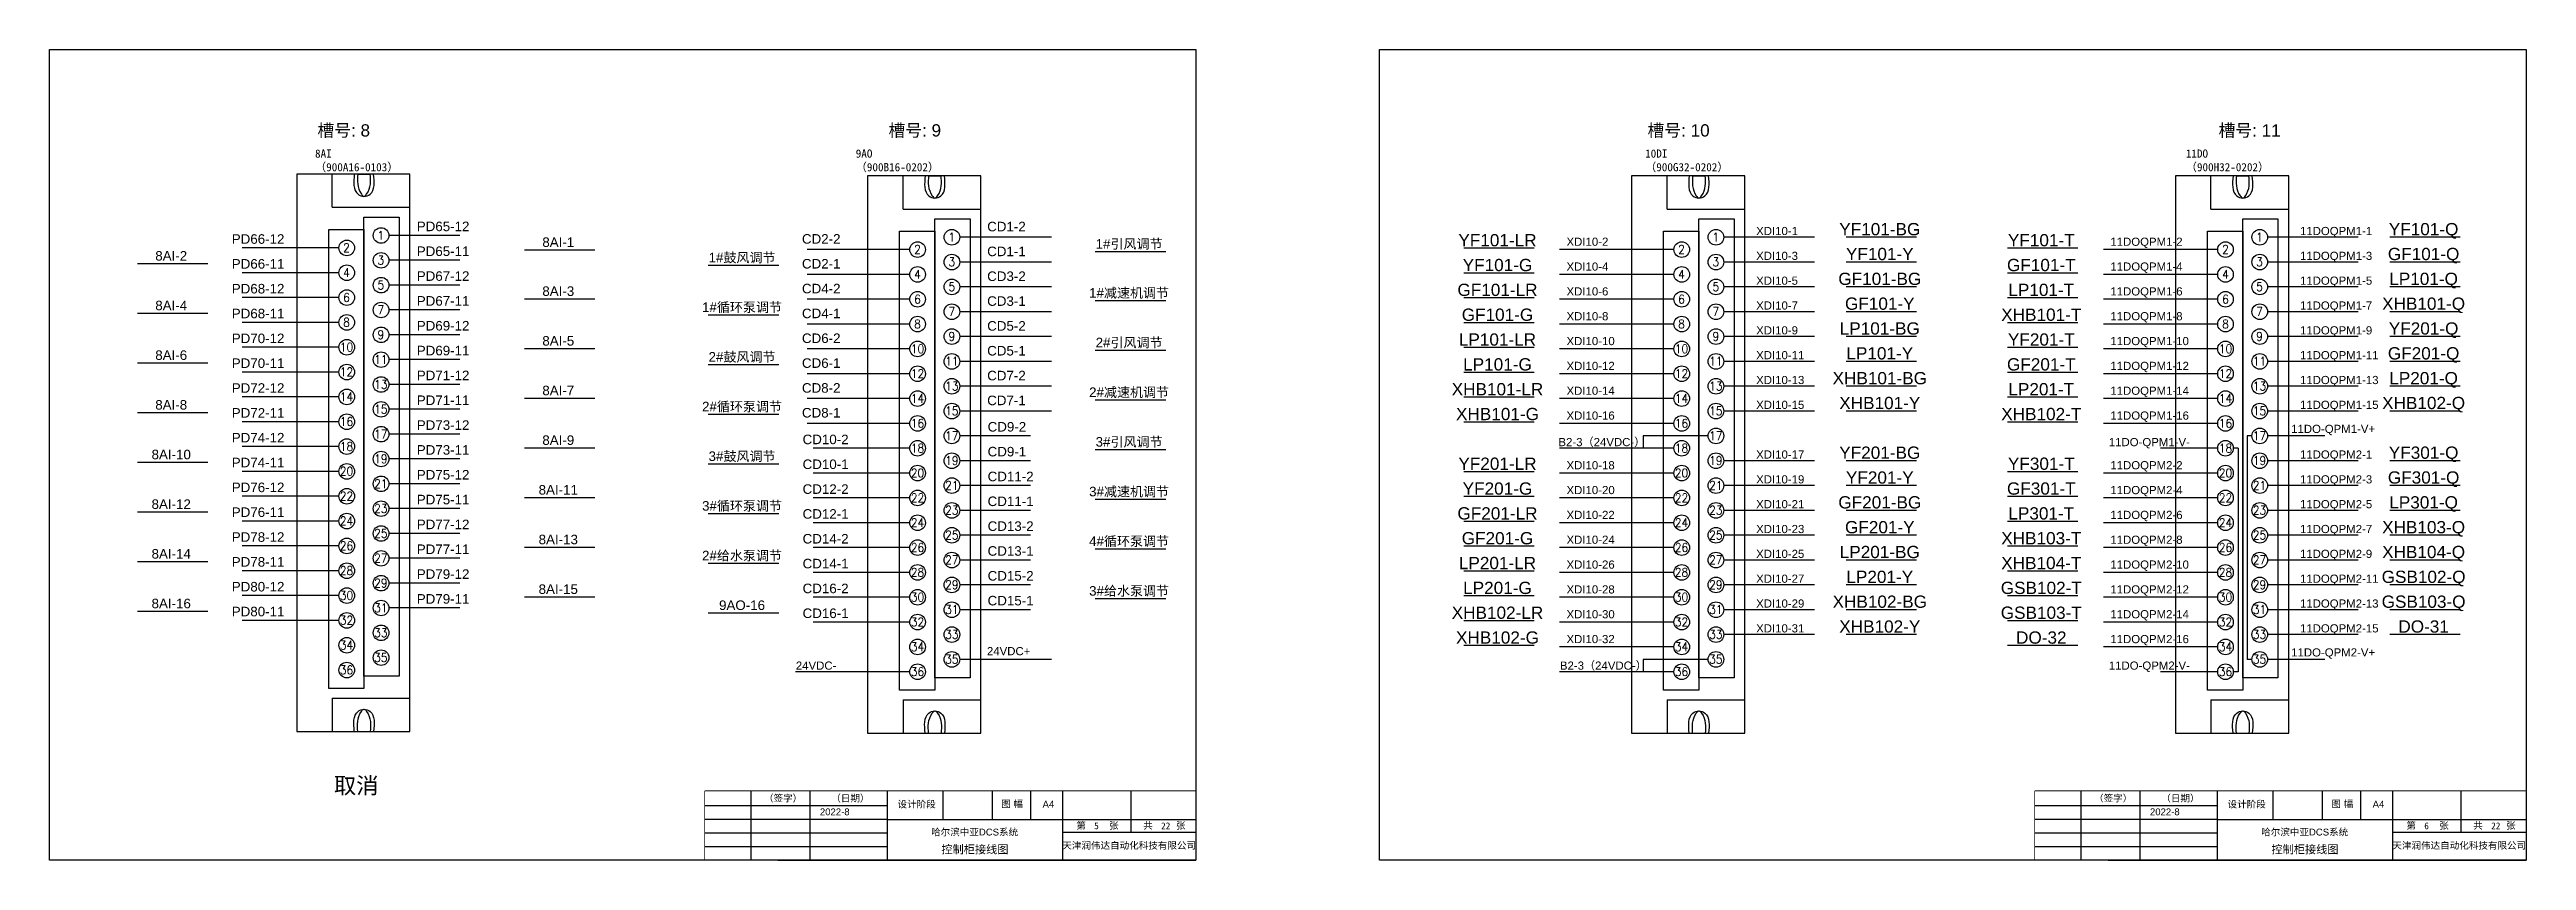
# Model space of a CAD drawing. Extents: x -159874 to -117758, y 9787 to 31117.
# Drawn here: x -136578 to -127504, y 20471 to 23442 of the extents above; entities that cross this region are included whole.
import ezdxf
from ezdxf.enums import TextEntityAlignment as Align

# ---------------------------------------------------------------- set-up
doc = ezdxf.new("R2010")
doc.units = 0
doc.layers.get('0').update_dxf_attribs({"linetype": 'CONTINUOUS'})
doc.layers.add('1', color=143, linetype='CONTINUOUS')
doc.layers.add('TEXT', color=3, linetype='CONTINUOUS')
doc.styles.add('Arial', font='arial.ttf')
doc.styles.add('ROMAND', font='romand')
doc.styles.get("Standard").update_dxf_attribs({"font": ''})
doc.styles.get('Standard').set_extended_font_data('SimSun')

msp = doc.modelspace()

# ---------------------------------------------------------------- texts
at = {"color": 30, "style": 'Arial'}
msp.add_text('取消', height=60, dxfattribs=at).set_placement((-135454.36203, 20746.91179), align=Align.MIDDLE)
at = {"layer": '1', "style": 'Arial'}
for s, p in [('（签字）', (-133960.42242, 20686.51098)), ('（日期）', (-133713.98534, 20686.51098)), ('设计阶段', (-133471.20558, 20664.54634)), ('图 幅', (-133090.94473, 20665.68982)), ('A4', (-132939.82124, 20664.59432)), ('（签字）', (-129087.65611, 20686.51098)), ('（日期）', (-128841.21903, 20686.51098)), ('设计阶段', (-128598.43927, 20664.54634)), ('图 幅', (-128218.17842, 20665.68982)), ('A4', (-128067.05492, 20664.59432)), ('2022-8', (-133755.56282, 20636.59557)), ('2022-8', (-128882.79651, 20636.59557))]:
    msp.add_text(s, height=25, dxfattribs=at).set_placement(p)
at = {"layer": '1'}
for s, p in [('第     张', (-132816.34367, 20586.49009)), ('5', (-132750.78479, 20585.43501)), ('共     张', (-132571.16018, 20586.49009)), ('22', (-132505.6013, 20585.43501)), ('第     张', (-127943.57736, 20586.49009)), ('6', (-127878.01848, 20585.43501)), ('共     张', (-127698.39387, 20586.49009)), ('22', (-127632.83499, 20585.43501))]:
    msp.add_text(s, height=25, dxfattribs=at).set_placement(p)
at = {"layer": '1', "style": 'Arial'}
for s, height, p in [('哈尔滨中亚DCS系统', 25, (-133188.66803, 20574.98287)), ('控制柜接线图', 30, (-133187.66051, 20511.51151)), ('天津润伟达自动化科技有限公司', 25, (-132622.47208, 20525.95642)), ('哈尔滨中亚DCS系统', 25, (-128315.90172, 20574.98287)), ('控制柜接线图', 30, (-128314.89419, 20511.51151)), ('天津润伟达自动化科技有限公司', 25, (-127749.70577, 20525.95642))]:
    msp.add_text(s, height=height, dxfattribs=at).set_placement(p, align=Align.MIDDLE_CENTER)
at = {"layer": 'TEXT', "style": 'ROMAND', "width": 0.9}
for s, p in [('1', (-135363.85573, 22745.73259)), ('2', (-135489.40812, 22700.23259)), ('3', (-135363.85573, 22654.73259)), ('2', (-133398.14746, 22693.92971)), ('1', (-133272.59508, 22739.42971)), ('2', (-130598.91864, 22693.92971)), ('1', (-130473.36625, 22739.42971)), ('2', (-128606.64402, 22693.92971)), ('1', (-128481.09163, 22739.42971)), ('4', (-135489.40812, 22609.23259)), ('5', (-135363.85573, 22563.73259)), ('4', (-133398.14746, 22602.92971)), ('3', (-133272.59508, 22648.42971)), ('4', (-130598.91864, 22602.92971)), ('3', (-130473.36625, 22648.42971)), ('4', (-128606.64402, 22602.92971)), ('3', (-128481.09163, 22648.42971)), ('6', (-135489.40812, 22518.23259)), ('7', (-135363.85573, 22472.73259)), ('6', (-133398.14746, 22511.92971)), ('5', (-133272.59508, 22557.42971)), ('6', (-130598.91864, 22511.92971)), ('5', (-130473.36625, 22557.42971)), ('6', (-128606.64402, 22511.92971)), ('5', (-128481.09163, 22557.42971)), ('8', (-135489.40812, 22427.23259)), ('8', (-133398.14746, 22420.92971)), ('7', (-133272.59508, 22466.42971)), ('8', (-130598.91864, 22420.92971)), ('7', (-130473.36625, 22466.42971)), ('8', (-128606.64402, 22420.92971)), ('7', (-128481.09163, 22466.42971)), ('10', (-135489.40812, 22336.23259)), ('9', (-135363.85573, 22381.73259)), ('10', (-133398.14746, 22329.92971)), ('9', (-133272.59508, 22375.42971)), ('10', (-130598.91864, 22329.92971)), ('9', (-130473.36625, 22375.42971)), ('10', (-128606.64402, 22329.92971)), ('9', (-128481.09163, 22375.42971)), ('12', (-135489.40812, 22245.23259)), ('11', (-135363.85573, 22290.73259)), ('12', (-133398.14746, 22238.92971)), ('11', (-133272.59508, 22284.42971)), ('12', (-130598.91864, 22238.92971)), ('11', (-130473.36625, 22284.42971)), ('12', (-128606.64402, 22238.92971)), ('11', (-128481.09163, 22284.42971)), ('14', (-135489.40812, 22154.23259)), ('13', (-135363.85573, 22199.73259)), ('14', (-133398.14746, 22147.92971)), ('13', (-133272.59508, 22193.42971)), ('14', (-130598.91864, 22147.92971)), ('13', (-130473.36625, 22193.42971)), ('14', (-128606.64402, 22147.92971)), ('13', (-128481.09163, 22193.42971)), ('16', (-135489.40812, 22063.23259)), ('15', (-135363.85573, 22108.73259)), ('16', (-133398.14746, 22056.92971)), ('15', (-133272.59508, 22102.42971)), ('16', (-130598.91864, 22056.92971)), ('15', (-130473.36625, 22102.42971)), ('16', (-128606.64402, 22056.92971)), ('15', (-128481.09163, 22102.42971)), ('18', (-135489.40812, 21972.23259)), ('17', (-135363.85573, 22017.73259)), ('18', (-133398.14746, 21965.92971)), ('17', (-133272.59508, 22011.42971)), ('18', (-130598.91864, 21965.92971)), ('17', (-130473.36625, 22011.42971)), ('18', (-128606.64402, 21965.92971)), ('17', (-128481.09163, 22011.42971)), ('20', (-135489.40812, 21881.23259)), ('19', (-135363.85573, 21926.73259)), ('20', (-133398.14746, 21874.92971)), ('19', (-133272.59508, 21920.42971)), ('20', (-130598.91864, 21874.92971)), ('19', (-130473.36625, 21920.42971)), ('20', (-128606.64402, 21874.92971)), ('19', (-128481.09163, 21920.42971)), ('22', (-135489.40812, 21790.23259)), ('21', (-135363.85573, 21835.73259)), ('22', (-133398.14746, 21783.92971)), ('21', (-133272.59508, 21829.42971)), ('22', (-130598.91864, 21783.92971)), ('21', (-130473.36625, 21829.42971)), ('22', (-128606.64402, 21783.92971)), ('21', (-128481.09163, 21829.42971)), ('24', (-135489.40812, 21699.23259)), ('23', (-135363.85573, 21744.73259)), ('24', (-133398.14746, 21692.92971)), ('23', (-133272.59508, 21738.42971)), ('24', (-130598.91864, 21692.92971)), ('23', (-130473.36625, 21738.42971)), ('24', (-128606.64402, 21692.92971)), ('23', (-128481.09163, 21738.42971)), ('26', (-135489.40812, 21608.23259)), ('25', (-135363.85573, 21653.73259)), ('26', (-133398.14746, 21601.92971)), ('25', (-133272.59508, 21647.42971)), ('26', (-130598.91864, 21601.92971)), ('25', (-130473.36625, 21647.42971)), ('26', (-128606.64402, 21601.92971)), ('25', (-128481.09163, 21647.42971)), ('28', (-135489.40812, 21517.23259)), ('27', (-135363.85573, 21562.73259)), ('28', (-133398.14746, 21510.92971)), ('27', (-133272.59508, 21556.42971)), ('28', (-130598.91864, 21510.92971)), ('27', (-130473.36625, 21556.42971)), ('28', (-128606.64402, 21510.92971)), ('27', (-128481.09163, 21556.42971)), ('30', (-135489.40812, 21426.23259)), ('29', (-135363.85573, 21471.73259)), ('30', (-133398.14746, 21419.92971)), ('29', (-133272.59508, 21465.42971)), ('30', (-130598.91864, 21419.92971)), ('29', (-130473.36625, 21465.42971)), ('30', (-128606.64402, 21419.92971)), ('29', (-128481.09163, 21465.42971)), ('32', (-135489.40812, 21335.23259)), ('31', (-135363.85573, 21380.73259)), ('32', (-133398.14746, 21328.92971)), ('31', (-133272.59508, 21374.42971)), ('32', (-130598.91864, 21328.92971)), ('31', (-130473.36625, 21374.42971)), ('32', (-128606.64402, 21328.92971)), ('31', (-128481.09163, 21374.42971)), ('34', (-135489.40812, 21244.23259)), ('33', (-135363.85573, 21289.73259)), ('34', (-133398.14746, 21237.92971)), ('33', (-133272.59508, 21283.42971)), ('34', (-130598.91864, 21237.92971)), ('33', (-130473.36625, 21283.42971)), ('34', (-128606.64402, 21237.92971)), ('33', (-128481.09163, 21283.42971)), ('36', (-135489.40812, 21153.23259)), ('35', (-135363.85573, 21198.73259)), ('36', (-133398.14746, 21146.92971)), ('35', (-133272.59508, 21192.42971)), ('36', (-130598.91864, 21146.92971)), ('35', (-130473.36625, 21192.42971)), ('36', (-128606.64402, 21146.92971)), ('35', (-128481.09163, 21192.42971))]:
    msp.add_text(s, height=31.61186, dxfattribs=at).set_placement(p, align=Align.CENTER)
at = {"layer": 'TEXT', "color": 0, "style": 'Arial'}
for s, height, p in [('PD65-12', 35, (-135232.38216, 22776.83976)), ('CD1-2', 35, (-133142.75116, 22776.23112)), ('XDI10-1', 29.9, (-130325.58629, 22762.53035)), ('11DOQPM1-1', 29.9, (-128333.31167, 22762.53035)), ('PD66-12', 35, (-135910.20326, 22730.58067)), ('PD65-11', 35, (-135232.38216, 22685.83976)), ('CD2-2', 35, (-133821.34864, 22730.99999)), ('CD1-1', 35, (-133142.75116, 22685.23112)), ('XDI10-2', 29.9, (-131020.26361, 22723.23851)), ('XDI10-3', 29.9, (-130325.58629, 22671.53035)), ('11DOQPM1-2', 29.9, (-129027.98899, 22723.23851)), ('11DOQPM1-3', 29.9, (-128333.31167, 22671.53035)), ('PD66-11', 35, (-135910.20326, 22639.58067)), ('PD67-12', 35, (-135232.38216, 22594.83976)), ('CD2-1', 35, (-133821.34864, 22639.99999)), ('CD3-2', 35, (-133142.75116, 22594.23112)), ('XDI10-4', 29.9, (-131020.26361, 22632.23851)), ('XDI10-5', 29.9, (-130325.58629, 22580.53035)), ('11DOQPM1-4', 29.9, (-129027.98899, 22632.23851)), ('11DOQPM1-5', 29.9, (-128333.31167, 22580.53035)), ('PD68-12', 35, (-135910.20326, 22548.58067)), ('PD67-11', 35, (-135232.38216, 22503.83976)), ('CD4-2', 35, (-133821.34864, 22548.99999)), ('CD3-1', 35, (-133142.75116, 22503.23112)), ('XDI10-6', 29.9, (-131020.26361, 22541.23851)), ('XDI10-7', 29.9, (-130325.58629, 22489.53035)), ('11DOQPM1-6', 29.9, (-129027.98899, 22541.23851)), ('11DOQPM1-7', 29.9, (-128333.31167, 22489.53035)), ('PD68-11', 35, (-135910.20326, 22457.58067)), ('PD69-12', 35, (-135232.38216, 22412.83976)), ('CD4-1', 35, (-133821.34864, 22457.99999)), ('CD5-2', 35, (-133142.75116, 22412.23112)), ('XDI10-8', 29.9, (-131020.26361, 22450.23851)), ('XDI10-9', 29.9, (-130325.58629, 22398.53035)), ('11DOQPM1-8', 29.9, (-129027.98899, 22450.23851)), ('11DOQPM1-9', 29.9, (-128333.31167, 22398.53035)), ('PD70-12', 35, (-135910.20326, 22366.58067)), ('PD69-11', 35, (-135232.38216, 22321.83976)), ('CD6-2', 35, (-133821.34864, 22366.99999)), ('CD5-1', 35, (-133142.75116, 22321.23112)), ('XDI10-10', 29.9, (-131020.26361, 22359.23851)), ('XDI10-11', 29.9, (-130325.58629, 22307.53035)), ('11DOQPM1-10', 29.9, (-129027.98899, 22359.23851)), ('11DOQPM1-11', 29.9, (-128333.31167, 22307.53035)), ('PD70-11', 35, (-135910.20326, 22275.58067)), ('PD71-12', 35, (-135232.38216, 22230.83976)), ('CD6-1', 35, (-133821.34864, 22275.99999)), ('CD7-2', 35, (-133142.75116, 22230.23112)), ('XDI10-12', 29.9, (-131020.26361, 22268.23851)), ('XDI10-13', 29.9, (-130325.58629, 22216.53035)), ('11DOQPM1-12', 29.9, (-129027.98899, 22268.23851)), ('11DOQPM1-13', 29.9, (-128333.31167, 22216.53035)), ('PD72-12', 35, (-135910.20326, 22184.58067)), ('PD71-11', 35, (-135232.38216, 22139.83976)), ('CD8-2', 35, (-133821.34864, 22184.99999)), ('CD7-1', 35, (-133142.75116, 22139.23112)), ('XDI10-14', 29.9, (-131020.26361, 22177.23851)), ('XDI10-15', 29.9, (-130325.58629, 22125.53035)), ('11DOQPM1-14', 29.9, (-129027.98899, 22177.23851)), ('11DOQPM1-15', 29.9, (-128333.31167, 22125.53035)), ('PD72-11', 35, (-135910.20326, 22093.58067)), ('PD73-12', 35, (-135232.38216, 22048.83976)), ('CD8-1', 35, (-133821.34864, 22093.99999)), ('CD9-2', 35, (-133141.12151, 22042.53688)), ('XDI10-16', 29.9, (-131020.26361, 22086.23851)), ('11DOQPM1-16', 29.9, (-129027.98899, 22086.23851)), ('11DO-QPM1-V+', 29.9, (-128365.54351, 22037.35888)), ('PD74-12', 35, (-135910.20326, 22002.58067)), ('PD73-11', 35, (-135232.38216, 21957.83976)), ('CD10-2', 35, (-133818.94261, 21996.27779)), ('CD9-1', 35, (-133141.12151, 21951.53688)), ('XDI10-17', 29.9, (-130325.58629, 21943.53035)), ('11DO-QPM1-V-', 29.9, (-129033.61385, 21989.03035)), ('11DOQPM2-1', 29.9, (-128333.31167, 21943.53035)), ('PD74-11', 35, (-135910.20326, 21911.58067)), ('PD75-12', 35, (-135232.38216, 21866.83976)), ('CD10-1', 35, (-133818.94261, 21905.27779)), ('CD11-2', 35, (-133141.12151, 21860.53688)), ('XDI10-18', 29.9, (-131020.26361, 21904.23851)), ('XDI10-19', 29.9, (-130325.58629, 21852.53035)), ('11DOQPM2-2', 29.9, (-129027.98899, 21904.23851)), ('11DOQPM2-3', 29.9, (-128333.31167, 21852.53035)), ('PD76-12', 35, (-135910.20326, 21820.58067)), ('PD75-11', 35, (-135232.38216, 21775.83976)), ('CD12-2', 35, (-133818.94261, 21814.27779)), ('CD11-1', 35, (-133141.12151, 21769.53688)), ('XDI10-20', 29.9, (-131020.26361, 21813.23851)), ('XDI10-21', 29.9, (-130325.58629, 21761.53035)), ('11DOQPM2-4', 29.9, (-129027.98899, 21813.23851)), ('11DOQPM2-5', 29.9, (-128333.31167, 21761.53035)), ('PD76-11', 35, (-135910.20326, 21729.58067)), ('PD77-12', 35, (-135232.38216, 21684.83976)), ('CD12-1', 35, (-133818.94261, 21723.27779)), ('CD13-2', 35, (-133141.12151, 21678.53688)), ('XDI10-22', 29.9, (-131020.26361, 21722.23851)), ('XDI10-23', 29.9, (-130325.58629, 21670.53035)), ('11DOQPM2-6', 29.9, (-129027.98899, 21722.23851)), ('11DOQPM2-7', 29.9, (-128333.31167, 21670.53035)), ('PD78-12', 35, (-135910.20326, 21638.58067)), ('PD77-11', 35, (-135232.38216, 21593.83976)), ('CD14-2', 35, (-133818.94261, 21632.27779)), ('CD13-1', 35, (-133141.12151, 21587.53688)), ('XDI10-24', 29.9, (-131020.26361, 21631.23851)), ('XDI10-25', 29.9, (-130325.58629, 21579.53035)), ('11DOQPM2-8', 29.9, (-129027.98899, 21631.23851)), ('11DOQPM2-9', 29.9, (-128333.31167, 21579.53035)), ('PD78-11', 35, (-135910.20326, 21547.58067)), ('PD79-12', 35, (-135232.38216, 21502.83976)), ('CD14-1', 35, (-133818.94261, 21541.27779)), ('CD15-2', 35, (-133141.12151, 21496.53688)), ('XDI10-26', 29.9, (-131020.26361, 21540.23851)), ('XDI10-27', 29.9, (-130325.58629, 21488.53035)), ('11DOQPM2-10', 29.9, (-129027.98899, 21540.23851)), ('11DOQPM2-11', 29.9, (-128333.31167, 21488.53035)), ('PD80-12', 35, (-135910.20326, 21456.58067)), ('PD79-11', 35, (-135232.38216, 21411.83976)), ('CD16-2', 35, (-133818.94261, 21450.27779)), ('CD15-1', 35, (-133141.12151, 21405.53688)), ('XDI10-28', 29.9, (-131020.26361, 21449.23851)), ('XDI10-29', 29.9, (-130325.58629, 21397.53035)), ('11DOQPM2-12', 29.9, (-129027.98899, 21449.23851)), ('11DOQPM2-13', 29.9, (-128333.31167, 21397.53035)), ('PD80-11', 35, (-135910.20326, 21365.58067)), ('CD16-1', 35, (-133818.94261, 21359.27779)), ('XDI10-30', 29.9, (-131020.26361, 21358.23851)), ('XDI10-31', 29.9, (-130325.58629, 21306.53035)), ('11DOQPM2-14', 29.9, (-129027.98899, 21358.23851)), ('11DOQPM2-15', 29.9, (-128333.31167, 21306.53035)), ('XDI10-32', 29.9, (-131020.26361, 21267.23851)), ('11DOQPM2-16', 29.9, (-129027.98899, 21267.23851)), ('11DO-QPM2-V+', 29.9, (-128365.54351, 21218.35888)), ('11DO-QPM2-V-', 29.9, (-129033.61385, 21170.03035))]:
    msp.add_text(s, height=height, dxfattribs=at).set_placement(p)
for s, height, p in [('YF101-BG', 45, (-129872.63384, 22784.26232)), ('YF101-Q', 45, (-127880.35922, 22784.26232)), ('8AI-2', 35, (-136132.04441, 22686.53943)), ('8AI-1', 35, (-134714.04236, 22736.48407)), ('1#鼓风调节', 35, (-134040.78375, 22680.23655)), ('1#引风调节', 35, (-132622.78171, 22730.18119)), ('YF101-LR', 45, (-131273.26529, 22743.80587)), ('YF101-Y', 45, (-129872.63384, 22693.26232)), ('YF101-T', 45, (-129280.99067, 22743.80587)), ('GF101-Q', 45, (-127880.35922, 22693.26232)), ('YF101-G', 45, (-131273.26529, 22652.80587)), ('GF101-BG', 45, (-129872.63384, 22602.26232)), ('GF101-T', 45, (-129280.99067, 22652.80587)), ('LP101-Q', 45, (-127880.35922, 22602.26232)), ('8AI-4', 35, (-136132.04441, 22504.53943)), ('8AI-3', 35, (-134714.04236, 22557.09771)), ('1#循环泵调节', 35, (-134040.78375, 22498.23655)), ('1#减速机调节', 35, (-132622.78171, 22550.79482)), ('GF101-LR', 45, (-131273.26529, 22561.80587)), ('GF101-Y', 45, (-129872.63384, 22511.26232)), ('LP101-T', 45, (-129280.99067, 22561.80587)), ('XHB101-Q', 45, (-127880.35922, 22511.26232)), ('GF101-G', 45, (-131273.26529, 22470.80587)), ('LP101-BG', 45, (-129872.63384, 22420.26232)), ('XHB101-T', 45, (-129280.99067, 22470.80587)), ('YF201-Q', 45, (-127880.35922, 22420.26232)), ('8AI-6', 35, (-136132.04441, 22322.53943)), ('8AI-5', 35, (-134714.04236, 22375.09771)), ('2#鼓风调节', 35, (-134040.78375, 22316.23655)), ('2#引风调节', 35, (-132622.78171, 22368.79482)), ('LP101-LR', 45, (-131273.26529, 22379.80587)), ('LP101-Y', 45, (-129872.63384, 22329.26232)), ('YF201-T', 45, (-129280.99067, 22379.80587)), ('GF201-Q', 45, (-127880.35922, 22329.26232)), ('LP101-G', 45, (-131273.26529, 22288.80587)), ('XHB101-BG', 45, (-129872.63384, 22238.26232)), ('GF201-T', 45, (-129280.99067, 22288.80587)), ('LP201-Q', 45, (-127880.35922, 22238.26232)), ('8AI-8', 35, (-136132.04441, 22140.53943)), ('8AI-7', 35, (-134714.04236, 22193.09771)), ('2#循环泵调节', 35, (-134040.78375, 22134.23655)), ('2#减速机调节', 35, (-132622.78171, 22186.79482)), ('XHB101-LR', 45, (-131273.26529, 22197.80587)), ('XHB101-Y', 45, (-129872.63384, 22147.26232)), ('LP201-T', 45, (-129280.99067, 22197.80587)), ('XHB102-Q', 45, (-127880.35922, 22147.26232)), ('XHB101-G', 45, (-131273.26529, 22106.80587)), ('XHB102-T', 45, (-129280.99067, 22106.80587)), ('8AI-10', 35, (-136132.04441, 21958.53943)), ('8AI-9', 35, (-134714.04236, 22011.09771)), ('3#鼓风调节', 35, (-134040.78375, 21952.23655)), ('3#引风调节', 35, (-132622.78171, 22004.79482)), ('YF201-BG', 45, (-129872.63384, 21965.26232)), ('YF301-Q', 45, (-127880.35922, 21965.26232)), ('YF201-LR', 45, (-131273.26529, 21924.80587)), ('YF201-Y', 45, (-129872.63384, 21874.26232)), ('YF301-T', 45, (-129280.99067, 21924.80587)), ('GF301-Q', 45, (-127880.35922, 21874.26232)), ('8AI-12', 35, (-136132.04441, 21776.53943)), ('8AI-11', 35, (-134714.04236, 21829.09771)), ('3#循环泵调节', 35, (-134040.78375, 21770.23655)), ('3#减速机调节', 35, (-132622.78171, 21822.79482)), ('YF201-G', 45, (-131273.26529, 21833.80587)), ('GF201-BG', 45, (-129872.63384, 21783.26232)), ('GF301-T', 45, (-129280.99067, 21833.80587)), ('LP301-Q', 45, (-127880.35922, 21783.26232)), ('GF201-LR', 45, (-131273.26529, 21742.80587)), ('GF201-Y', 45, (-129872.63384, 21692.26232)), ('LP301-T', 45, (-129280.99067, 21742.80587)), ('XHB103-Q', 45, (-127880.35922, 21692.26232)), ('8AI-14', 35, (-136132.04441, 21594.53943)), ('8AI-13', 35, (-134714.04236, 21647.09771)), ('2#给水泵调节', 35, (-134040.78375, 21588.23655)), ('4#循环泵调节', 35, (-132622.78171, 21640.79482)), ('GF201-G', 45, (-131273.26529, 21651.80587)), ('LP201-BG', 45, (-129872.63384, 21601.26232)), ('XHB103-T', 45, (-129280.99067, 21651.80587)), ('XHB104-Q', 45, (-127880.35922, 21601.26232)), ('LP201-LR', 45, (-131273.26529, 21560.80587)), ('LP201-Y', 45, (-129872.63384, 21510.26232)), ('XHB104-T', 45, (-129280.99067, 21560.80587)), ('GSB102-Q', 45, (-127880.35922, 21510.26232)), ('8AI-16', 35, (-136132.04441, 21412.53943)), ('8AI-15', 35, (-134714.04236, 21465.09771)), ('9AO-16', 35, (-134040.78375, 21406.23655)), ('3#给水泵调节', 35, (-132622.78171, 21458.79482)), ('LP201-G', 45, (-131273.26529, 21469.80587)), ('XHB102-BG', 45, (-129872.63384, 21419.26232)), ('GSB102-T', 45, (-129280.99067, 21469.80587)), ('GSB103-Q', 45, (-127880.35922, 21419.26232)), ('XHB102-LR', 45, (-131273.26529, 21378.80587)), ('XHB102-Y', 45, (-129872.63384, 21328.26232)), ('GSB103-T', 45, (-129280.99067, 21378.80587)), ('DO-31', 45, (-127880.35922, 21328.26232)), ('XHB102-G', 45, (-131273.26529, 21287.80587)), ('DO-32', 45, (-129280.99067, 21287.80587))]:
    msp.add_text(s, height=height, dxfattribs=at).set_placement(p, align=Align.MIDDLE_CENTER)
at = {"layer": 'TEXT', "style": 'Arial'}
for s, p in [('B2-3（24VDC-）', (-131049.90814, 21989.03035)), ('24VDC+', (-133143.62644, 21222.93133)), ('24VDC-', (-133843.73867, 21170.03035)), ('B2-3（24VDC-）', (-131044.50985, 21170.03035))]:
    msp.add_text(s, height=29.9, dxfattribs=at).set_placement(p)
at = {"layer": 'TEXT', "attachment_point": 1, "style": 'Arial'}
for s, insert, char_height, width in [('{\\fSimSun|b0|i0|c134|p2;槽号}: 8', (-135596.25151, 23168.6486), 45, 503.7787992), ('{\\fSimSun|b0|i0|c134|p2;槽号}: 9', (-133504.25201, 23168.6486), 45, 233.0692), ('{\\fSimSun|b0|i0|c134|p2;槽号}: 10', (-130723.48519, 23168.6486), 45, 503.7787992), ('{\\fSimSun|b0|i0|c134|p2;槽号}: 11', (-128631.4857, 23168.6486), 45, 233.0692), ('{\\fSimSun|b0|i0|c134|p2;8\\fSimSun|b0|i0|c0|p2;AI\\fSimSun|b0|i0|c134|p2;（900A16-0103）}', (-135605.09459, 23076.15599), 29.9, 233.0692), ('{\\fSimSun|b0|i0|c134|p2;9\\fSimSun|b0|i0|c0|p2;A\\fSimSun|b0|i0|c134|p2;O（900B16-0202）}', (-133624.25344, 23076.15599), 29.9, 233.0692), ('{\\fSimSun|b0|i0|c134|p2;10DI（900G32-0202）}', (-130732.32828, 23076.15599), 29.9, 233.0692), ('{\\fSimSun|b0|i0|c134|p2;11DO（900H32-0202）}', (-128751.48712, 23076.15599), 29.9, 233.0692)]:
    msp.add_mtext(s, dxfattribs=dict(at, insert=insert, char_height=char_height, width=width))

# ---------------------------------------------------------------- linework, layer by layer
at = {"color": 1}
for p, q in [((-135542.3633, 22864.35373), (-135542.3633, 22986.07157)), ((-135448.87631, 22986.07157), (-135402.98875, 22986.07157)), ((-133451.10265, 22858.05085), (-133451.10265, 22979.76869)), ((-133357.61566, 22979.76869), (-133311.72809, 22979.76869)), ((-130651.87382, 22858.05085), (-130651.87382, 22979.76869)), ((-130558.38683, 22979.76869), (-130512.49927, 22979.76869)), ((-128659.5992, 22858.05085), (-128659.5992, 22979.76869)), ((-128566.11221, 22979.76869), (-128520.22465, 22979.76869)), ((-128566.11221, 22979.76869), (-128520.22465, 22979.76869)), ((-135542.3633, 22864.35373), (-135257.33295, 22864.35373)), ((-133451.10265, 22858.05085), (-133166.07229, 22858.05085)), ((-130651.87382, 22858.05085), (-130366.84347, 22858.05085)), ((-128659.5992, 22858.05085), (-128374.56885, 22858.05085)), ((-135542.3633, 21065.29787), (-135257.33295, 21065.29787)), ((-135542.3633, 21065.29787), (-135542.3633, 20943.58003)), ((-133451.10265, 21058.99499), (-133166.07229, 21058.99499)), ((-133451.10265, 21058.99499), (-133451.10265, 20937.27715)), ((-130651.87382, 21058.99499), (-130366.84347, 21058.99499)), ((-130651.87382, 21058.99499), (-130651.87382, 20937.27715)), ((-128659.5992, 21058.99499), (-128374.56885, 21058.99499)), ((-128659.5992, 21058.99499), (-128659.5992, 20937.27715)), ((-135448.87631, 20943.58003), (-135402.98875, 20943.58003)), ((-133357.61566, 20937.27715), (-133311.72809, 20937.27715)), ((-130558.38683, 20937.27715), (-130512.49927, 20937.27715))]:
    msp.add_line(p, q, dxfattribs=at)
at = {"color": 0}
for p, q in [((-135517.41553, 22715.56873), (-135871.55978, 22715.56873)), ((-135074.94062, 22761.06873), (-135334.66314, 22761.06873)), ((-133426.15488, 22709.26585), (-133801.71273, 22709.26585)), ((-132906.89586, 22754.76585), (-133243.40249, 22754.76585)), ((-131138.99434, 22714.30939), (-131397.02658, 22714.30939)), ((-130626.92605, 22709.26585), (-131045.74397, 22709.26585)), ((-130112.26366, 22754.76585), (-130444.17367, 22754.76585)), ((-129738.36289, 22754.76585), (-129996.39513, 22754.76585)), ((-129146.71972, 22714.30939), (-129404.75196, 22714.30939)), ((-128634.65143, 22709.26585), (-129053.46935, 22709.26585)), ((-128119.98904, 22754.76585), (-128451.89904, 22754.76585)), ((-127746.08827, 22754.76585), (-128004.12051, 22754.76585)), ((-135517.41553, 22624.56873), (-135871.55978, 22624.56873)), ((-135074.94062, 22670.06873), (-135334.66314, 22670.06873)), ((-133426.15488, 22618.26585), (-133801.71273, 22618.26585)), ((-132906.89586, 22663.76585), (-133243.40249, 22663.76585)), ((-131138.99434, 22623.30939), (-131397.02658, 22623.30939)), ((-130626.92605, 22618.26585), (-131045.74397, 22618.26585)), ((-130112.26366, 22663.76585), (-130444.17367, 22663.76585)), ((-129738.36289, 22663.76585), (-129996.39513, 22663.76585)), ((-129146.71972, 22623.30939), (-129404.75196, 22623.30939)), ((-128634.65143, 22618.26585), (-129053.46935, 22618.26585)), ((-128119.98904, 22663.76585), (-128451.89904, 22663.76585)), ((-127746.08827, 22663.76585), (-128004.12051, 22663.76585)), ((-135517.41553, 22533.56873), (-135871.55978, 22533.56873)), ((-135074.94062, 22579.06873), (-135334.66314, 22579.06873)), ((-133426.15488, 22527.26585), (-133801.71273, 22527.26585)), ((-132906.89586, 22572.76585), (-133243.40249, 22572.76585)), ((-131138.99434, 22532.30939), (-131397.02658, 22532.30939)), ((-130626.92605, 22527.26585), (-131045.74397, 22527.26585)), ((-130112.26366, 22572.76585), (-130444.17367, 22572.76585)), ((-129738.36289, 22572.76585), (-129996.39513, 22572.76585)), ((-129146.71972, 22532.30939), (-129404.75196, 22532.30939)), ((-128634.65143, 22527.26585), (-129053.46935, 22527.26585)), ((-128119.98904, 22572.76585), (-128451.89904, 22572.76585)), ((-127746.08827, 22572.76585), (-128004.12051, 22572.76585)), ((-135517.41553, 22442.56873), (-135871.55978, 22442.56873)), ((-135074.94062, 22488.06873), (-135334.66314, 22488.06873)), ((-133426.15488, 22436.26585), (-133801.71273, 22436.26585)), ((-132906.89586, 22481.76585), (-133243.40249, 22481.76585)), ((-131138.99434, 22441.30939), (-131397.02658, 22441.30939)), ((-130626.92605, 22436.26585), (-131045.74397, 22436.26585)), ((-130112.26366, 22481.76585), (-130444.17367, 22481.76585)), ((-129738.36289, 22481.76585), (-129996.39513, 22481.76585)), ((-129146.71972, 22441.30939), (-129404.75196, 22441.30939)), ((-128634.65143, 22436.26585), (-129053.46935, 22436.26585)), ((-128119.98904, 22481.76585), (-128451.89904, 22481.76585)), ((-127746.08827, 22481.76585), (-128004.12051, 22481.76585)), ((-135517.41553, 22351.56873), (-135871.55978, 22351.56873)), ((-135074.94062, 22397.06873), (-135334.66314, 22397.06873)), ((-133426.15488, 22345.26585), (-133801.71273, 22345.26585)), ((-132906.89586, 22390.76585), (-133243.40249, 22390.76585)), ((-131138.99434, 22350.30939), (-131397.02658, 22350.30939)), ((-130626.92605, 22345.26585), (-131045.74397, 22345.26585)), ((-130112.26366, 22390.76585), (-130444.17367, 22390.76585)), ((-129738.36289, 22390.76585), (-129996.39513, 22390.76585)), ((-129146.71972, 22350.30939), (-129404.75196, 22350.30939)), ((-128634.65143, 22345.26585), (-129053.46935, 22345.26585)), ((-128119.98904, 22390.76585), (-128451.89904, 22390.76585)), ((-127746.08827, 22390.76585), (-128004.12051, 22390.76585)), ((-135517.41553, 22260.56873), (-135871.55978, 22260.56873)), ((-135074.94062, 22306.06873), (-135334.66314, 22306.06873)), ((-133426.15488, 22254.26585), (-133801.71273, 22254.26585)), ((-132906.89586, 22299.76585), (-133243.40249, 22299.76585)), ((-131138.99434, 22259.30939), (-131397.02658, 22259.30939)), ((-130626.92605, 22254.26585), (-131045.74397, 22254.26585)), ((-130112.26366, 22299.76585), (-130444.17367, 22299.76585)), ((-129738.36289, 22299.76585), (-129996.39513, 22299.76585)), ((-129146.71972, 22259.30939), (-129404.75196, 22259.30939)), ((-128634.65143, 22254.26585), (-129053.46935, 22254.26585)), ((-128119.98904, 22299.76585), (-128451.89904, 22299.76585)), ((-127746.08827, 22299.76585), (-128004.12051, 22299.76585)), ((-135517.41553, 22169.56873), (-135871.55978, 22169.56873)), ((-135074.94062, 22215.06873), (-135334.66314, 22215.06873)), ((-133426.15488, 22163.26585), (-133801.71273, 22163.26585)), ((-132906.89586, 22208.76585), (-133243.40249, 22208.76585)), ((-131138.99434, 22168.30939), (-131397.02658, 22168.30939)), ((-130626.92605, 22163.26585), (-131045.74397, 22163.26585)), ((-130112.26366, 22208.76585), (-130444.17367, 22208.76585)), ((-129738.36289, 22208.76585), (-129996.39513, 22208.76585)), ((-129146.71972, 22168.30939), (-129404.75196, 22168.30939)), ((-128634.65143, 22163.26585), (-129053.46935, 22163.26585)), ((-128119.98904, 22208.76585), (-128451.89904, 22208.76585)), ((-127746.08827, 22208.76585), (-128004.12051, 22208.76585)), ((-135517.41553, 22078.56873), (-135871.55978, 22078.56873)), ((-135074.94062, 22124.06873), (-135334.66314, 22124.06873)), ((-133426.15488, 22072.26585), (-133801.71273, 22072.26585)), ((-132906.89586, 22117.76585), (-133243.40249, 22117.76585)), ((-131138.99434, 22077.30939), (-131397.02658, 22077.30939)), ((-130626.92605, 22072.26585), (-131045.74397, 22072.26585)), ((-130112.26366, 22117.76585), (-130444.17367, 22117.76585)), ((-129738.36289, 22117.76585), (-129996.39513, 22117.76585)), ((-129146.71972, 22077.30939), (-129404.75196, 22077.30939)), ((-128634.65143, 22072.26585), (-129053.46935, 22072.26585)), ((-128119.98904, 22117.76585), (-128451.89904, 22117.76585)), ((-127746.08827, 22117.76585), (-128004.12051, 22117.76585)), ((-135517.41553, 21987.56873), (-135871.55978, 21987.56873)), ((-135074.94062, 22033.06873), (-135334.66314, 22033.06873)), ((-133426.15488, 21981.26585), (-133780.29912, 21981.26585)), ((-132983.67997, 22026.76585), (-133243.40249, 22026.76585)), ((-130626.92605, 21981.26585), (-131046.60359, 21981.26585)), ((-128241.84415, 22026.76585), (-128451.89904, 22026.76585)), ((-135517.41553, 21896.56873), (-135871.55978, 21896.56873)), ((-135074.94062, 21942.06873), (-135334.66314, 21942.06873)), ((-133426.15488, 21890.26585), (-133780.29912, 21890.26585)), ((-132983.67997, 21935.76585), (-133243.40249, 21935.76585)), ((-131138.99434, 21895.30939), (-131397.02658, 21895.30939)), ((-130626.92605, 21890.26585), (-131045.74397, 21890.26585)), ((-130112.26366, 21935.76585), (-130444.17367, 21935.76585)), ((-129738.36289, 21935.76585), (-129996.39513, 21935.76585)), ((-129146.71972, 21895.30939), (-129404.75196, 21895.30939)), ((-128634.65143, 21890.26585), (-129053.46935, 21890.26585)), ((-128119.98904, 21935.76585), (-128451.89904, 21935.76585)), ((-127746.08827, 21935.76585), (-128004.12051, 21935.76585)), ((-135517.41553, 21805.56873), (-135871.55978, 21805.56873)), ((-135074.94062, 21851.06873), (-135334.66314, 21851.06873)), ((-133426.15488, 21799.26585), (-133780.29912, 21799.26585)), ((-132983.67997, 21844.76585), (-133243.40249, 21844.76585)), ((-131138.99434, 21804.30939), (-131397.02658, 21804.30939)), ((-130626.92605, 21799.26585), (-131045.74397, 21799.26585)), ((-130112.26366, 21844.76585), (-130444.17367, 21844.76585)), ((-129738.36289, 21844.76585), (-129996.39513, 21844.76585)), ((-129146.71972, 21804.30939), (-129404.75196, 21804.30939)), ((-128634.65143, 21799.26585), (-129053.46935, 21799.26585)), ((-128119.98904, 21844.76585), (-128451.89904, 21844.76585)), ((-127746.08827, 21844.76585), (-128004.12051, 21844.76585)), ((-135517.41553, 21714.56873), (-135871.55978, 21714.56873)), ((-135074.94062, 21760.06873), (-135334.66314, 21760.06873)), ((-133426.15488, 21708.26585), (-133780.29912, 21708.26585)), ((-132983.67997, 21753.76585), (-133243.40249, 21753.76585)), ((-131138.99434, 21713.30939), (-131397.02658, 21713.30939)), ((-130626.92605, 21708.26585), (-131045.74397, 21708.26585)), ((-130112.26366, 21753.76585), (-130444.17367, 21753.76585)), ((-129738.36289, 21753.76585), (-129996.39513, 21753.76585)), ((-129146.71972, 21713.30939), (-129404.75196, 21713.30939)), ((-128634.65143, 21708.26585), (-129053.46935, 21708.26585)), ((-128119.98904, 21753.76585), (-128451.89904, 21753.76585)), ((-127746.08827, 21753.76585), (-128004.12051, 21753.76585)), ((-135517.41553, 21623.56873), (-135871.55978, 21623.56873)), ((-135074.94062, 21669.06873), (-135334.66314, 21669.06873)), ((-133426.15488, 21617.26585), (-133780.29912, 21617.26585)), ((-132983.67997, 21662.76585), (-133243.40249, 21662.76585)), ((-131138.99434, 21622.30939), (-131397.02658, 21622.30939)), ((-130626.92605, 21617.26585), (-131045.74397, 21617.26585)), ((-130112.26366, 21662.76585), (-130444.17367, 21662.76585)), ((-129738.36289, 21662.76585), (-129996.39513, 21662.76585)), ((-129146.71972, 21622.30939), (-129404.75196, 21622.30939)), ((-128634.65143, 21617.26585), (-129053.46935, 21617.26585)), ((-128119.98904, 21662.76585), (-128451.89904, 21662.76585)), ((-127746.08827, 21662.76585), (-128004.12051, 21662.76585)), ((-135517.41553, 21532.56873), (-135871.55978, 21532.56873)), ((-135074.94062, 21578.06873), (-135334.66314, 21578.06873)), ((-133426.15488, 21526.26585), (-133780.29912, 21526.26585)), ((-132983.67997, 21571.76585), (-133243.40249, 21571.76585)), ((-131138.99434, 21531.30939), (-131397.02658, 21531.30939)), ((-130626.92605, 21526.26585), (-131045.74397, 21526.26585)), ((-130112.26366, 21571.76585), (-130444.17367, 21571.76585)), ((-129738.36289, 21571.76585), (-129996.39513, 21571.76585)), ((-129146.71972, 21531.30939), (-129404.75196, 21531.30939)), ((-128634.65143, 21526.26585), (-129053.46935, 21526.26585)), ((-128119.98904, 21571.76585), (-128451.89904, 21571.76585)), ((-127746.08827, 21571.76585), (-128004.12051, 21571.76585)), ((-135517.41553, 21441.56873), (-135871.55978, 21441.56873)), ((-135074.94062, 21487.06873), (-135334.66314, 21487.06873)), ((-133426.15488, 21435.26585), (-133780.29912, 21435.26585)), ((-132983.67997, 21480.76585), (-133243.40249, 21480.76585)), ((-131138.99434, 21440.30939), (-131397.02658, 21440.30939)), ((-130626.92605, 21435.26585), (-131045.74397, 21435.26585)), ((-130112.26366, 21480.76585), (-130444.17367, 21480.76585)), ((-129738.36289, 21480.76585), (-129996.39513, 21480.76585)), ((-129146.71972, 21440.30939), (-129404.75196, 21440.30939)), ((-128634.65143, 21435.26585), (-129053.46935, 21435.26585)), ((-128119.98904, 21480.76585), (-128451.89904, 21480.76585)), ((-127746.08827, 21480.76585), (-128004.12051, 21480.76585)), ((-135517.41553, 21350.56873), (-135871.55978, 21350.56873)), ((-135074.94062, 21396.06873), (-135334.66314, 21396.06873)), ((-133426.15488, 21344.26585), (-133780.29912, 21344.26585)), ((-132983.67997, 21389.76585), (-133243.40249, 21389.76585)), ((-131138.99434, 21349.30939), (-131397.02658, 21349.30939)), ((-130626.92605, 21344.26585), (-131045.74397, 21344.26585)), ((-130112.26366, 21389.76585), (-130444.17367, 21389.76585)), ((-129738.36289, 21389.76585), (-129996.39513, 21389.76585)), ((-129146.71972, 21349.30939), (-129404.75196, 21349.30939)), ((-128634.65143, 21344.26585), (-129053.46935, 21344.26585)), ((-128119.98904, 21389.76585), (-128451.89904, 21389.76585)), ((-127746.08827, 21389.76585), (-128004.12051, 21389.76585)), ((-131138.99434, 21258.30939), (-131397.02658, 21258.30939)), ((-130626.92605, 21253.26585), (-131045.74397, 21253.26585)), ((-130112.26366, 21298.76585), (-130444.17367, 21298.76585)), ((-129738.36289, 21298.76585), (-129996.39513, 21298.76585)), ((-129146.71972, 21258.30939), (-129404.75196, 21258.30939)), ((-128634.65143, 21253.26585), (-129053.46935, 21253.26585)), ((-128119.98904, 21298.76585), (-128451.89904, 21298.76585)), ((-127746.08827, 21298.76585), (-128004.12051, 21298.76585)), ((-130626.92605, 21162.26585), (-131045.74397, 21162.26585)), ((-128241.84415, 21207.76585), (-128451.89904, 21207.76585))]:
    msp.add_line(p, q, dxfattribs=at)
for p, q in [((-130501.37367, 22026.76585), (-130740.02856, 22026.76585)), ((-130740.02856, 22026.76585), (-130740.02856, 21981.26585)), ((-128634.65143, 21981.26585), (-128844.70632, 21981.26585)), ((-128559.52431, 21981.26585), (-128577.45143, 21981.26585)), ((-128559.52431, 21981.26585), (-128559.52431, 21162.26585)), ((-128509.09904, 22026.76585), (-128526.81255, 22026.76585)), ((-128526.81255, 22026.76585), (-128526.81255, 21207.76585)), ((-133426.15488, 21162.26585), (-133844.9728, 21162.26585)), ((-132906.89586, 21207.76585), (-133243.40249, 21207.76585)), ((-130501.37367, 21207.76585), (-130740.02856, 21207.76585)), ((-130740.02856, 21207.76585), (-130740.02856, 21162.26585)), ((-128634.65143, 21162.26585), (-128844.70632, 21162.26585)), ((-128559.52431, 21162.26585), (-128577.45143, 21162.26585)), ((-128509.09904, 21207.76585), (-128526.81255, 21207.76585))]:
    msp.add_line(p, q)
at = {"color": 1}
for points in [[(-135257.33295, 22986.07157), (-135672.26277, 22986.07157), (-135672.26277, 20943.58003), (-135257.33295, 20943.58003)], [(-133166.07229, 22979.76869), (-133581.00212, 22979.76869), (-133581.00212, 20937.27715), (-133166.07229, 20937.27715)], [(-130366.84347, 22979.76869), (-130781.77329, 22979.76869), (-130781.77329, 20937.27715), (-130366.84347, 20937.27715)], [(-128374.56885, 22979.76869), (-128789.49867, 22979.76869), (-128789.49867, 20937.27715), (-128374.56885, 20937.27715)], [(-135555.12363, 22783.16873), (-135425.93253, 22783.16873), (-135425.93253, 21100.96873), (-135555.12363, 21100.96873)], [(-135425.93253, 22828.66873), (-135296.74143, 22828.66873), (-135296.74143, 21146.46873), (-135425.93253, 21146.46873)], [(-133463.86297, 22776.86585), (-133334.67188, 22776.86585), (-133334.67188, 21094.66585), (-133463.86297, 21094.66585)], [(-133334.67188, 22822.36585), (-133205.48078, 22822.36585), (-133205.48078, 21140.16585), (-133334.67188, 21140.16585)], [(-130664.63415, 22776.86585), (-130535.44305, 22776.86585), (-130535.44305, 21094.66585), (-130664.63415, 21094.66585)], [(-130535.44305, 22822.36585), (-130406.25195, 22822.36585), (-130406.25195, 21140.16585), (-130535.44305, 21140.16585)], [(-128672.35953, 22776.86585), (-128543.16843, 22776.86585), (-128543.16843, 21094.66585), (-128672.35953, 21094.66585)], [(-128543.16843, 22822.36585), (-128413.97733, 22822.36585), (-128413.97733, 21140.16585), (-128543.16843, 21140.16585)]]:
    msp.add_lwpolyline(points, close=True, dxfattribs=at)
for centre in [(-135363.26314, 22761.06873), (-133272.00249, 22754.76585), (-130472.77367, 22754.76585), (-128480.49904, 22754.76585), (-135488.81553, 22715.56873), (-135363.26314, 22670.06873), (-133397.55488, 22709.26585), (-133272.00249, 22663.76585), (-130598.32605, 22709.26585), (-130472.77367, 22663.76585), (-128606.05143, 22709.26585), (-128480.49904, 22663.76585), (-135488.81553, 22624.56873), (-135363.26314, 22579.06873), (-133397.55488, 22618.26585), (-133272.00249, 22572.76585), (-130598.32605, 22618.26585), (-130472.77367, 22572.76585), (-128606.05143, 22618.26585), (-128480.49904, 22572.76585), (-135488.81553, 22533.56873), (-135363.26314, 22488.06873), (-133397.55488, 22527.26585), (-133272.00249, 22481.76585), (-130598.32605, 22527.26585), (-130472.77367, 22481.76585), (-128606.05143, 22527.26585), (-128480.49904, 22481.76585), (-135488.81553, 22442.56873), (-135363.26314, 22397.06873), (-133397.55488, 22436.26585), (-133272.00249, 22390.76585), (-130598.32605, 22436.26585), (-130472.77367, 22390.76585), (-128606.05143, 22436.26585), (-128480.49904, 22390.76585), (-135488.81553, 22351.56873), (-135363.26314, 22306.06873), (-133397.55488, 22345.26585), (-133272.00249, 22299.76585), (-130598.32605, 22345.26585), (-130472.77367, 22299.76585), (-128606.05143, 22345.26585), (-128480.49904, 22299.76585), (-135488.81553, 22260.56873), (-135363.26314, 22215.06873), (-133397.55488, 22254.26585), (-133272.00249, 22208.76585), (-130598.32605, 22254.26585), (-130472.77367, 22208.76585), (-128606.05143, 22254.26585), (-128480.49904, 22208.76585), (-135488.81553, 22169.56873), (-135363.26314, 22124.06873), (-133397.55488, 22163.26585), (-133272.00249, 22117.76585), (-130598.32605, 22163.26585), (-130472.77367, 22117.76585), (-128606.05143, 22163.26585), (-128480.49904, 22117.76585), (-135488.81553, 22078.56873), (-135363.26314, 22033.06873), (-133397.55488, 22072.26585), (-133272.00249, 22026.76585), (-130598.32605, 22072.26585), (-130472.77367, 22026.76585), (-128606.05143, 22072.26585), (-128480.49904, 22026.76585), (-135488.81553, 21987.56873), (-135363.26314, 21942.06873), (-133397.55488, 21981.26585), (-133272.00249, 21935.76585), (-130598.32605, 21981.26585), (-130472.77367, 21935.76585), (-128606.05143, 21981.26585), (-128480.49904, 21935.76585), (-135488.81553, 21896.56873), (-135363.26314, 21851.06873), (-133397.55488, 21890.26585), (-133272.00249, 21844.76585), (-130598.32605, 21890.26585), (-130472.77367, 21844.76585), (-128606.05143, 21890.26585), (-128480.49904, 21844.76585), (-135488.81553, 21805.56873), (-135363.26314, 21760.06873), (-133397.55488, 21799.26585), (-133272.00249, 21753.76585), (-130598.32605, 21799.26585), (-130472.77367, 21753.76585), (-128606.05143, 21799.26585), (-128480.49904, 21753.76585), (-135488.81553, 21714.56873), (-135363.26314, 21669.06873), (-133397.55488, 21708.26585), (-133272.00249, 21662.76585), (-130598.32605, 21708.26585), (-130472.77367, 21662.76585), (-128606.05143, 21708.26585), (-128480.49904, 21662.76585), (-135488.81553, 21623.56873), (-135363.26314, 21578.06873), (-133397.55488, 21617.26585), (-133272.00249, 21571.76585), (-130598.32605, 21617.26585), (-130472.77367, 21571.76585), (-128606.05143, 21617.26585), (-128480.49904, 21571.76585), (-135488.81553, 21532.56873), (-135363.26314, 21487.06873), (-133397.55488, 21526.26585), (-133272.00249, 21480.76585), (-130598.32605, 21526.26585), (-130472.77367, 21480.76585), (-128606.05143, 21526.26585), (-128480.49904, 21480.76585), (-135488.81553, 21441.56873), (-135363.26314, 21396.06873), (-133397.55488, 21435.26585), (-133272.00249, 21389.76585), (-130598.32605, 21435.26585), (-130472.77367, 21389.76585), (-128606.05143, 21435.26585), (-128480.49904, 21389.76585), (-135488.81553, 21350.56873), (-135363.26314, 21305.06873), (-133397.55488, 21344.26585), (-133272.00249, 21298.76585), (-130598.32605, 21344.26585), (-130472.77367, 21298.76585), (-128606.05143, 21344.26585), (-128480.49904, 21298.76585), (-135488.81553, 21259.56873), (-135363.26314, 21214.06873), (-133397.55488, 21253.26585), (-133272.00249, 21207.76585), (-130598.32605, 21253.26585), (-130472.77367, 21207.76585), (-128606.05143, 21253.26585), (-128480.49904, 21207.76585), (-135488.81553, 21168.56873), (-133397.55488, 21162.26585), (-130598.32605, 21162.26585), (-128606.05143, 21162.26585)]:
    msp.add_circle(centre, 28.6, dxfattribs=at)
for points in [[(-135461.22631, 22986.07157), (-135447.63048, 22912.55254), (-135425.93253, 22904.46544), (-135403.72173, 22912.55254), (-135390.63875, 22986.07157)], [(-135448.87631, 22986.07157), (-135435.28048, 22912.55254), (-135425.93253, 22904.46544), (-135416.07173, 22912.55254), (-135402.98875, 22986.07157)], [(-133369.96566, 22979.76869), (-133356.36983, 22906.24966), (-133334.67188, 22898.16256), (-133312.46107, 22906.24966), (-133299.37809, 22979.76869)], [(-133357.61566, 22979.76869), (-133344.01983, 22906.24966), (-133334.67188, 22898.16256), (-133324.81107, 22906.24966), (-133311.72809, 22979.76869)], [(-130570.73683, 22979.76869), (-130557.141, 22906.24966), (-130535.44305, 22898.16256), (-130513.23225, 22906.24966), (-130500.14927, 22979.76869)], [(-130558.38683, 22979.76869), (-130544.791, 22906.24966), (-130535.44305, 22898.16256), (-130525.58225, 22906.24966), (-130512.49927, 22979.76869)], [(-128578.46221, 22979.76869), (-128564.86638, 22906.24966), (-128543.16843, 22898.16256), (-128520.95763, 22906.24966), (-128507.87465, 22979.76869)], [(-128566.11221, 22979.76869), (-128552.51638, 22906.24966), (-128543.16843, 22898.16256), (-128533.30763, 22906.24966), (-128520.22465, 22979.76869)], [(-135461.22631, 20943.58003), (-135447.63048, 21017.09906), (-135425.93253, 21025.18615), (-135403.72173, 21017.09906), (-135390.63875, 20943.58003)], [(-135448.87631, 20943.58003), (-135435.28048, 21017.09906), (-135425.93253, 21025.18615), (-135416.07173, 21017.09906), (-135402.98875, 20943.58003)], [(-133369.96566, 20937.27715), (-133356.36983, 21010.79618), (-133334.67188, 21018.88327), (-133312.46107, 21010.79618), (-133299.37809, 20937.27715)], [(-133357.61566, 20937.27715), (-133344.01983, 21010.79618), (-133334.67188, 21018.88327), (-133324.81107, 21010.79618), (-133311.72809, 20937.27715)], [(-130570.73683, 20937.27715), (-130557.141, 21010.79618), (-130535.44305, 21018.88327), (-130513.23225, 21010.79618), (-130500.14927, 20937.27715)], [(-130558.38683, 20937.27715), (-130544.791, 21010.79618), (-130535.44305, 21018.88327), (-130525.58225, 21010.79618), (-130512.49927, 20937.27715)], [(-128578.46221, 20937.27715), (-128564.86638, 21010.79618), (-128543.16843, 21018.88327), (-128520.95763, 21010.79618), (-128507.87465, 20937.27715)], [(-128566.11221, 20937.27715), (-128552.51638, 21010.79618), (-128543.16843, 21018.88327), (-128533.30763, 21010.79618), (-128520.22465, 20937.27715)]]:
    msp.add_spline(points, degree=3, dxfattribs=at)
at = {"layer": '1'}
for p, q in [((-136577.81989, 23442.43891), (-132377.81992, 23442.43891)), ((-136577.81989, 20472.4389), (-136577.81989, 23442.43891)), ((-132377.81992, 23442.43891), (-132377.81992, 20472.4389)), ((-131705.05358, 23442.43891), (-127505.05361, 23442.43891)), ((-131705.05358, 20472.4389), (-131705.05358, 23442.43891)), ((-127505.05361, 23442.43891), (-127505.05361, 20472.4389)), ((-134008.6695, 20725.91275), (-134008.6695, 20471.61424)), ((-133792.29824, 20725.91275), (-133792.29824, 20471.61424)), ((-133508.87846, 20725.91275), (-133508.87846, 20471.61424)), ((-133305.38044, 20725.91275), (-133305.38044, 20621.00561)), ((-133124.75265, 20725.91275), (-133124.75265, 20621.00561)), ((-132983.98171, 20725.91275), (-132983.98171, 20621.00561)), ((-132867.36675, 20725.91275), (-132867.36675, 20471.61424)), ((-132616.15892, 20725.91275), (-132616.15892, 20573.14749)), ((-129135.90319, 20725.91275), (-129135.90319, 20471.61424)), ((-128919.53193, 20725.91275), (-128919.53193, 20471.61424)), ((-128636.11214, 20725.91275), (-128636.11214, 20471.61424)), ((-128432.61413, 20725.91275), (-128432.61413, 20621.00561)), ((-128251.98634, 20725.91275), (-128251.98634, 20621.00561)), ((-128111.2154, 20725.91275), (-128111.2154, 20621.00561)), ((-127994.60044, 20725.91275), (-127994.60044, 20471.61424)), ((-127743.39261, 20725.91275), (-127743.39261, 20573.14749)), ((-134177.81997, 20672.4389), (-133508.87846, 20672.4389)), ((-134177.81997, 20622.4389), (-133508.87846, 20622.4389)), ((-133508.87846, 20621.00561), (-132763.35565, 20621.00561)), ((-132764.62026, 20621.00561), (-132377.81992, 20621.00561)), ((-129305.05366, 20672.4389), (-128636.11214, 20672.4389)), ((-129305.05366, 20622.4389), (-128636.11214, 20622.4389)), ((-128636.11214, 20621.00561), (-127890.58934, 20621.00561)), ((-127891.85395, 20621.00561), (-127505.05361, 20621.00561)), ((-134177.81997, 20572.4389), (-133508.87846, 20572.4389)), ((-134177.81997, 20522.4389), (-133508.87846, 20522.4389)), ((-132377.81992, 20573.14749), (-132867.36675, 20573.14749)), ((-129305.05366, 20572.4389), (-128636.11214, 20572.4389)), ((-129305.05366, 20522.4389), (-128636.11214, 20522.4389)), ((-127505.05361, 20573.14749), (-127994.60044, 20573.14749)), ((-132377.81992, 20472.4389), (-136577.81989, 20472.4389)), ((-133909.24487, 20472.4389), (-134177.81997, 20472.43891)), ((-133909.24487, 20472.4389), (-132377.81992, 20472.4389)), ((-127505.05361, 20472.4389), (-131705.05358, 20472.4389)), ((-129036.47856, 20472.4389), (-129305.05366, 20472.43891)), ((-129036.47856, 20472.4389), (-127505.05361, 20472.4389))]:
    msp.add_line(p, q, dxfattribs=at)
at = {"layer": '1', "const_width": 3}
for points in [[(-134177.81997, 20725.91275), (-132377.81992, 20725.91275)], [(-134177.81997, 20472.43891), (-134177.81997, 20725.91275)], [(-129305.05366, 20725.91275), (-127505.05361, 20725.91275)], [(-129305.05366, 20472.43891), (-129305.05366, 20725.91275)]]:
    msp.add_lwpolyline(points, dxfattribs=at)
at = {"layer": 'TEXT', "color": 0}
for p, q in [((-134579.77141, 22706.98759), (-134837.80365, 22706.98759)), ((-132488.51076, 22700.68471), (-132746.543, 22700.68471)), ((-135997.77345, 22657.04295), (-136255.8057, 22657.04295)), ((-133906.5128, 22650.74007), (-134164.54504, 22650.74007)), ((-134579.77141, 22527.60123), (-134837.80365, 22527.60123)), ((-132488.51076, 22521.29835), (-132746.543, 22521.29835)), ((-135997.77345, 22475.04295), (-136255.8057, 22475.04295)), ((-133906.5128, 22468.74007), (-134164.54504, 22468.74007)), ((-134579.77141, 22345.60123), (-134837.80365, 22345.60123)), ((-132488.51076, 22339.29835), (-132746.543, 22339.29835)), ((-135997.77345, 22293.04295), (-136255.8057, 22293.04295)), ((-133906.5128, 22286.74007), (-134164.54504, 22286.74007)), ((-134579.77141, 22163.60123), (-134837.80365, 22163.60123)), ((-132488.51076, 22157.29835), (-132746.543, 22157.29835)), ((-135997.77345, 22111.04295), (-136255.8057, 22111.04295)), ((-133906.5128, 22104.74007), (-134164.54504, 22104.74007)), ((-134579.77141, 21981.60123), (-134837.80365, 21981.60123)), ((-132488.51076, 21975.29835), (-132746.543, 21975.29835)), ((-135997.77345, 21929.04295), (-136255.8057, 21929.04295)), ((-133906.5128, 21922.74007), (-134164.54504, 21922.74007)), ((-134579.77141, 21799.60123), (-134837.80365, 21799.60123)), ((-132488.51076, 21793.29835), (-132746.543, 21793.29835)), ((-135997.77345, 21747.04295), (-136255.8057, 21747.04295)), ((-133906.5128, 21740.74007), (-134164.54504, 21740.74007)), ((-134579.77141, 21617.60123), (-134837.80365, 21617.60123)), ((-132488.51076, 21611.29835), (-132746.543, 21611.29835)), ((-135997.77345, 21565.04295), (-136255.8057, 21565.04295)), ((-133906.5128, 21558.74007), (-134164.54504, 21558.74007)), ((-134579.77141, 21435.60123), (-134837.80365, 21435.60123)), ((-132488.51076, 21429.29835), (-132746.543, 21429.29835)), ((-135997.77345, 21383.04295), (-136255.8057, 21383.04295)), ((-133906.5128, 21376.74007), (-134164.54504, 21376.74007))]:
    msp.add_line(p, q, dxfattribs=at)

msp.set_redraw_order([(e.dxf.handle, doc.entitydb.next_handle()) for e in msp.query("TEXT MTEXT ATTDEF DIMENSION ARC_DIMENSION")])  # texts and dimensions are drawn at this point

doc.saveas('drawing.dxf')
